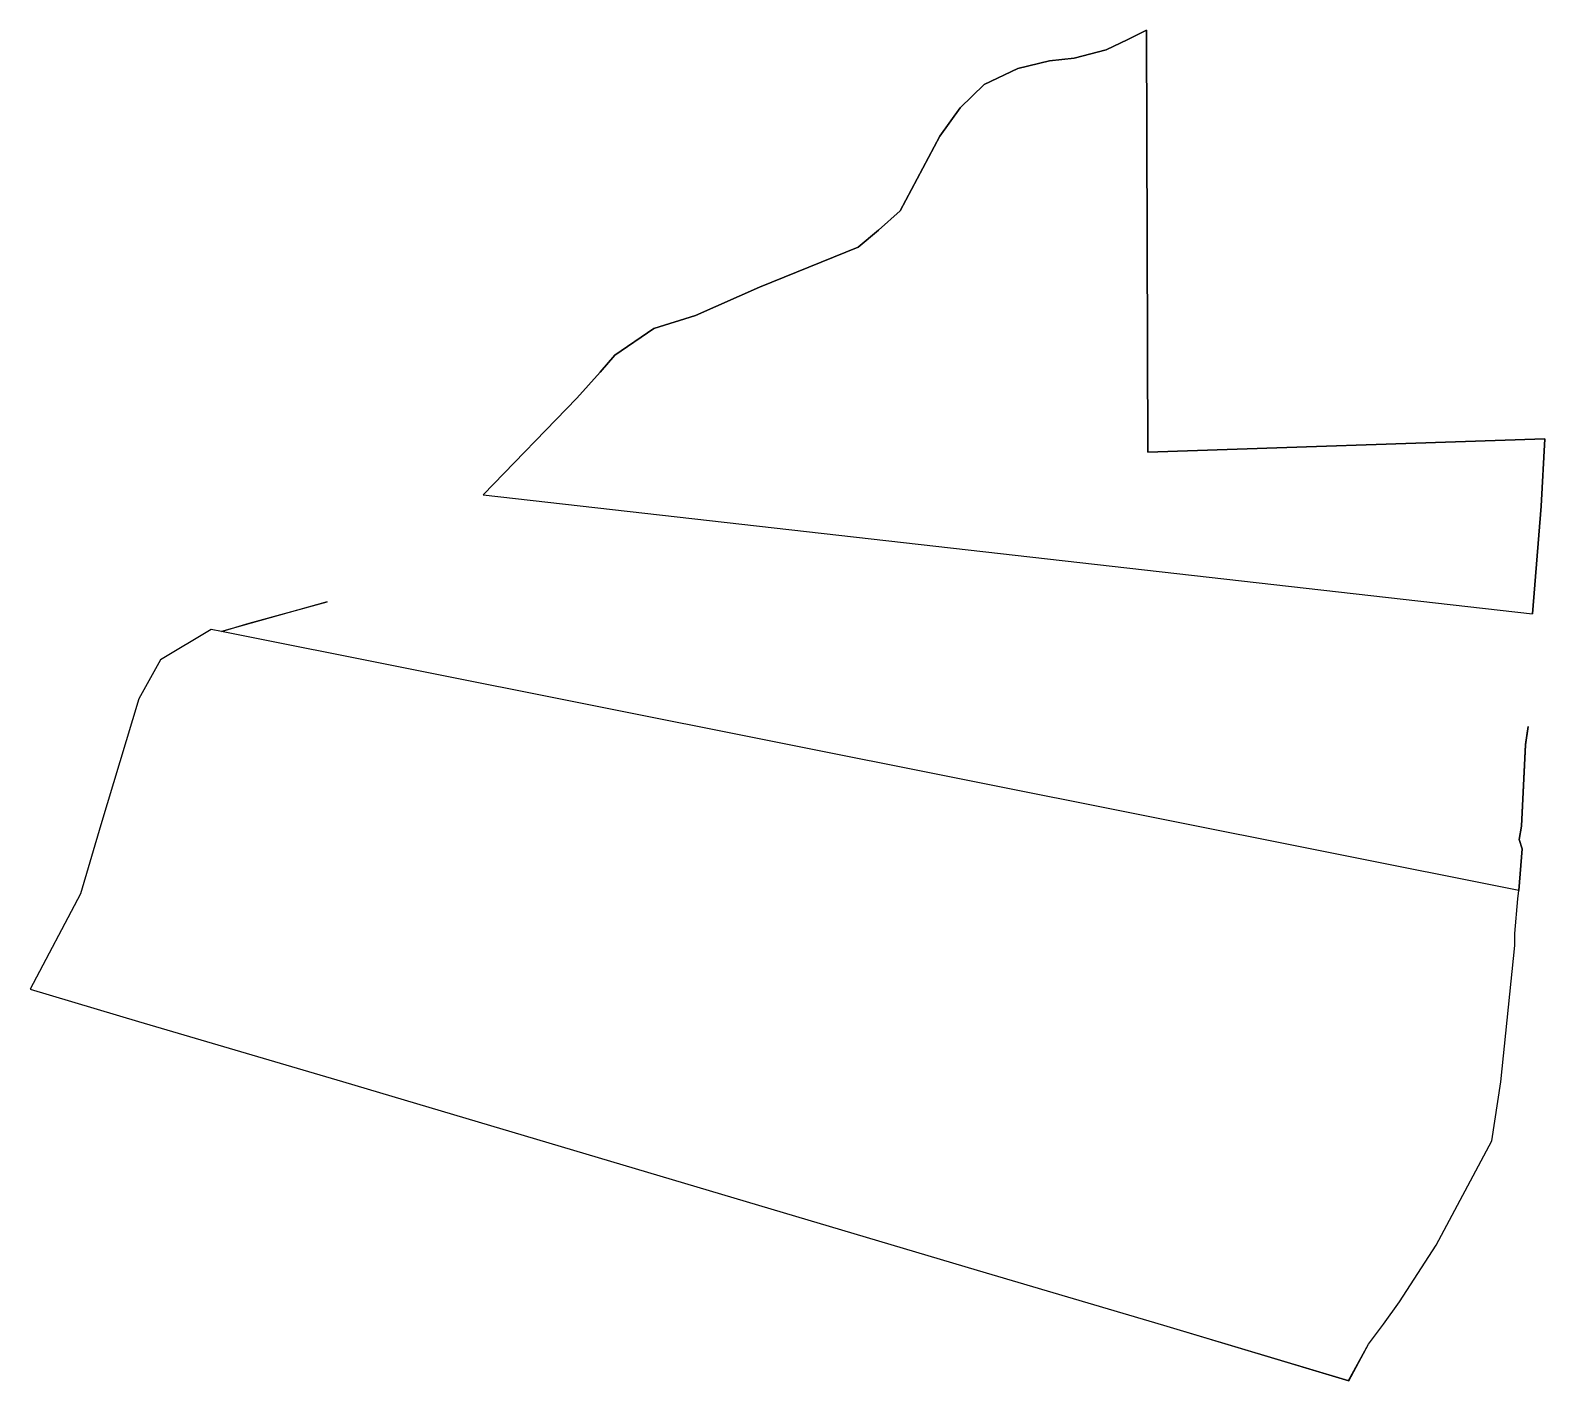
# Model space of a CAD drawing. Header units: millimetres. Extents: x 506500 to 614276, y -42239 to 1315801.
# Drawn here: x 613886 to 614276.5, y 1315436.7 to 1315784.9 of the extents above; entities that cross this region are included whole.
import ezdxf

# ---------------------------------------------------------------- set-up
doc = ezdxf.new("R2010")
doc.units = ezdxf.units.MM

msp = doc.modelspace()

# ---------------------------------------------------------------- linework, layer by layer
at = {"color": 3, "elevation": 73.54}
for points in [[(614002.768, 1315665.102), (614026.904, 1315689.996), (614032.938, 1315696.761), (614036.662, 1315701.111), (614046.788, 1315707.995), (614057.533, 1315711.324), (614073.968, 1315718.689), (614099.442, 1315728.99), (614104.692, 1315733.359), (614110.282, 1315738.376), (614120.532, 1315757.587), (614125.701, 1315764.88), (614131.959, 1315770.882), (614140.622, 1315775.023), (614148.78, 1315777.036), (614155.102, 1315777.705), (614163.422, 1315779.854), (614169.001, 1315782.557), (614173.795, 1315784.892), (614174.138, 1315676.111), (614276.459, 1315679.565), (614174.138, 1315676.111), (614173.795, 1315784.892), (614169.001, 1315782.557), (614163.422, 1315779.854), (614155.102, 1315777.705), (614148.78, 1315777.036), (614140.622, 1315775.023), (614131.959, 1315770.882), (614125.701, 1315764.88), (614120.532, 1315757.587), (614110.282, 1315738.376), (614104.692, 1315733.359), (614099.442, 1315728.99), (614073.968, 1315718.689), (614057.533, 1315711.324), (614046.788, 1315707.995), (614036.662, 1315701.111), (614032.938, 1315696.761), (614026.904, 1315689.996)], [(614174.138, 1315676.111), (614174.138, 1315676.111), (614276.459, 1315679.565), (614275.536, 1315662.181), (614273.337, 1315634.38), (614275.536, 1315662.181), (614276.459, 1315679.565), (614174.138, 1315676.111)]]:
    msp.add_lwpolyline(points, close=True, dxfattribs=at)
at = {"elevation": 73.54}
msp.add_lwpolyline([(614276.459, 1315679.565), (614174.138, 1315676.111), (614173.795, 1315784.892), (614169.001, 1315782.557), (614163.422, 1315779.854), (614155.102, 1315777.705), (614148.78, 1315777.036), (614140.622, 1315775.023), (614131.959, 1315770.882), (614125.701, 1315764.88), (614120.532, 1315757.587), (614110.282, 1315738.376), (614104.692, 1315733.359), (614099.442, 1315728.99), (614073.968, 1315718.689), (614057.533, 1315711.324), (614046.788, 1315707.995), (614036.662, 1315701.111), (614032.938, 1315696.761), (614026.904, 1315689.996), (614002.768, 1315665.102), (614273.337, 1315634.38), (614275.536, 1315662.181), (614276.459, 1315679.565), (614174.138, 1315676.111), (614174.138, 1315676.111)], dxfattribs=at)
at = {"color": 3, "elevation": 73.54}
for points in [[(613962.566, 1315637.516), (613935.321, 1315629.875), (613932.655, 1315630.407), (613919.53, 1315622.53), (613913.933, 1315612.452), (613904.177, 1315579.97), (613898.97, 1315562.219), (613885.984, 1315537.646), (613913.842, 1315529.322), (613966.484, 1315513.796), (614130.096, 1315465.165), (614178.138, 1315450.954), (614225.962, 1315436.653), (614231.062, 1315446.058), (614234.931, 1315451.209), (614239.059, 1315456.994), (614248.449, 1315471.588), (614262.845, 1315498.513), (614265.148, 1315513.711), (614268.77, 1315548.905), (614268.776, 1315551.981), (614269.54, 1315560.925), (614269.821, 1315563.057), (614270.68, 1315573.798), (614269.868, 1315576.222), (614270.457, 1315579.652), (614271.475, 1315600.693), (614272.156, 1315605.342)], [(613962.566, 1315637.516), (613935.321, 1315629.875), (613932.655, 1315630.407), (613919.53, 1315622.53), (613913.933, 1315612.452), (613904.177, 1315579.97), (613898.97, 1315562.219), (613885.984, 1315537.646), (613913.842, 1315529.322), (613966.484, 1315513.796), (614130.096, 1315465.165), (614178.138, 1315450.954), (614225.862, 1315436.682), (614231.062, 1315446.058), (614234.931, 1315451.209), (614239.059, 1315456.994), (614248.449, 1315471.588), (614262.845, 1315498.513), (614265.148, 1315513.711), (614268.77, 1315548.905), (614268.776, 1315551.981), (614269.54, 1315560.925), (614269.821, 1315563.057), (614270.68, 1315573.798), (614269.868, 1315576.222), (614270.457, 1315579.652), (614271.475, 1315600.693), (614272.156, 1315605.342)], [(613962.566, 1315637.516), (613935.321, 1315629.875), (613932.655, 1315630.407), (613919.53, 1315622.53), (613913.933, 1315612.452), (613904.177, 1315579.97), (613898.97, 1315562.219), (613885.984, 1315537.646), (613913.842, 1315529.322), (613966.484, 1315513.796), (614130.096, 1315465.165), (614178.138, 1315450.954), (614225.862, 1315436.682), (614231.062, 1315446.058), (614234.931, 1315451.209), (614239.059, 1315456.994), (614248.449, 1315471.588), (614262.845, 1315498.513), (614265.148, 1315513.711), (614268.77, 1315548.905), (614268.776, 1315551.981), (614269.54, 1315560.925), (614269.821, 1315563.057), (614270.68, 1315573.798), (614269.868, 1315576.222), (614270.457, 1315579.652), (614271.475, 1315600.693), (614272.156, 1315605.342)]]:
    msp.add_lwpolyline(points, dxfattribs=at)
at = {"color": 4}
msp.add_lwpolyline([(614272.156, 1315605.342), (614271.471, 1315600.666), (614270.457, 1315579.652), (614269.868, 1315576.222), (614270.68, 1315573.798), (614269.821, 1315563.058), (613935.323, 1315629.876), (613942.393, 1315632), (613962.566, 1315637.516)], dxfattribs=at)

doc.saveas('drawing.dxf')
